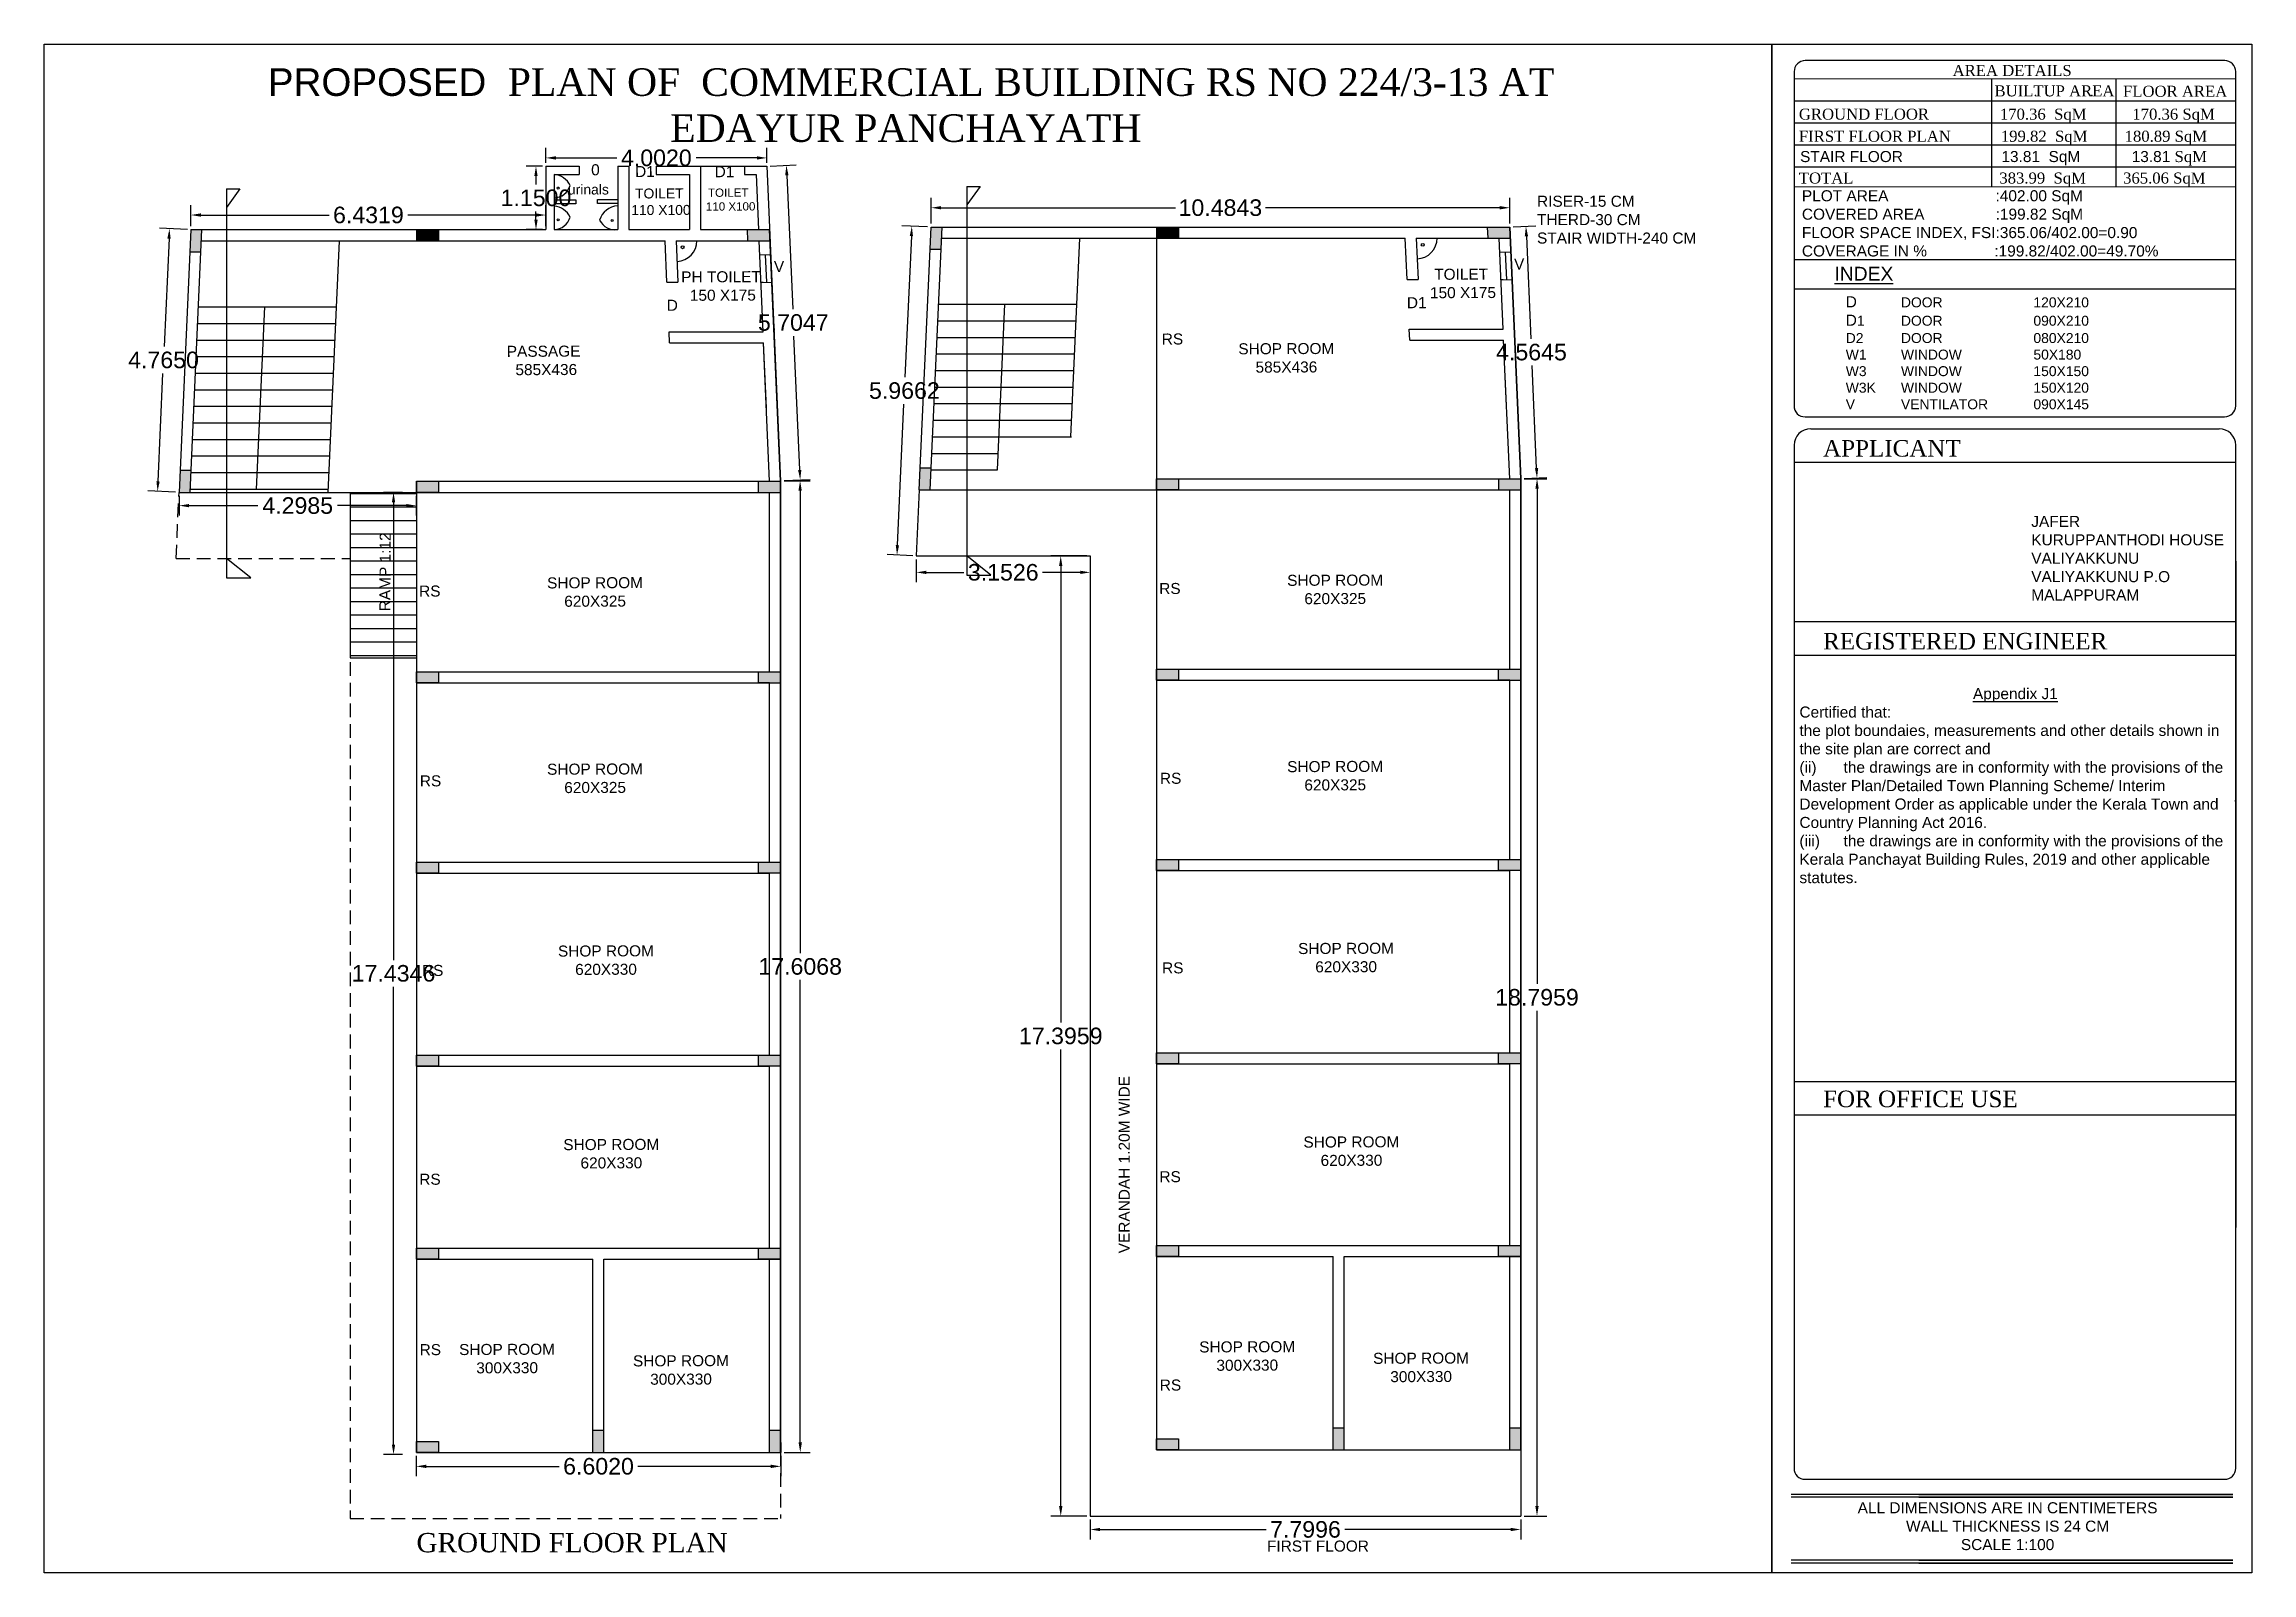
# Model space of a CAD drawing. Header units: metres. Extents: x 3996 to 16803, y -1642 to 12107.
# Drawn here: x 3996.17 to 4036.17, y 2926.28 to 2953.98 of the extents above; entities that cross this region are included whole.
import ezdxf

# ---------------------------------------------------------------- set-up
doc = ezdxf.new("R2010")
doc.units = ezdxf.units.M
doc.linetypes.add('DASHED2', pattern=[0.375, 0.25, -0.125])
doc.layers.add('--plan', color=7, linetype='Continuous')
doc.styles.add('SA', font='times.ttf')
doc.styles.get("Standard").update_dxf_attribs({"font": 'arial.ttf'})
doc.styles.add('style1', font='romand.shx', dxfattribs={"height": 5})
doc.dimstyles.get("Standard").update_dxf_attribs({"dimtxt": 0.3, "dimasz": 0.18, "dimexe": 0.18, "dimexo": 0.0625, "dimgap": 0.09, "dimtad": 0, "dimtih": 1, "dimtoh": 1, "dimdec": 4, "dimzin": 0, "dimdsep": 46, "dimtxsty": 'Standard', "dimcen": 0.09, "dimadec": 0, "dimazin": 0, "dimtfac": 1, "dimtdec": 4, "dimtofl": 0, "dimtmove": 0, "dimatfit": 3, "dimfxl": 1, "dimtolj": 1, "dimtzin": 0, "dimarcsym": 0})

msp = doc.modelspace()

# ---------------------------------------------------------------- texts
at = {"layer": '--plan', "ltscale": 0.1, "insert": (4002.9155, 2927.00072), "char_height": 0.35, "width": 7.0105589, "attachment_point": 1, "style": 'SA'}
msp.add_mtext('{\\fTimes New Roman|b0|i0|c0|p18;GROUND FLOOR PLAN}', dxfattribs=at)
at = {"attachment_point": 1, "style": 'style1'}
for s, insert, char_height, width in [('\\pxt17,22,29,34;{\\fTimes New Roman|b0|i0|c0|p18;AREA DETAILS\\A1;\\C1;  \\A0;\\C256;                  }', (4030.74866, 2953.60101), 0.2, 12.579809), ('\\pxt17,22,29,34;{\\fTimes New Roman|b0|i0|c0|p18;   ^IBUILTUP AREA }', (4028.10721, 2953.23199), 0.2, 12.579809), ('\\pxt17,22,29,34;{\\fTimes New Roman|b0|i0|c0|p18;   ^IFLOOR AREA}', (4030.43622, 2953.22496), 0.2, 12.579809), ('\\pxt17,22,29,34;{\\fTimes New Roman|b0|i0|c0|p18;GROUND FLOOR \\A1;\\C1;                \\A0;\\C256;170.36  SqM           170.36 SqM}', (4027.96305, 2952.8101), 0.2, 12.579809), ('{\\fTimes New Roman|b0|i0|c0|p18;FIRST FLOOR PLAN            199.82  SqM^I    180.89 SqM\\P\\pxt17,22,29,34;                                 }', (4027.96298, 2952.4101), 0.2, 12.579809), ('\\pxt17,22,29,34;{\\fTimes New Roman|b0|i0|c0|p18;TOTAL                                \\A1;\\C1;   \\A0;\\C256;383.99  SqM^I 365.06 SqM}', (4027.96201, 2951.65251), 0.2, 12.579809), ('{\\fTimes New Roman|b0|i0|c0|p18;APPLICANT}', (4028.40205, 2946.80499), 0.3, 2.9848603), ('{\\fTimes New Roman|b0|i0|c0|p18;REGISTERED ENGINEER}', (4028.40205, 2943.30978), 0.3, 8.5450144), ('{\\fTimes New Roman|b0|i0|c0|p18;FOR OFFICE USE}', (4028.40205, 2935.01642), 0.3, 9.7108035)]:
    msp.add_mtext(s, dxfattribs=dict(at, insert=insert, char_height=char_height, width=width))
at = {"color": 6, "insert": (3996.16989, 2953.54083), "char_height": 0.5, "width": 31.0348518, "attachment_point": 1, "style": 'SA'}
msp.add_mtext('\\A1;\\pxqc;{\\C256; \\A0;\\fArial|b0|i0|c0|p34; PROPOSED  \\A1;\\fTimes New Roman|b0|i0|c0|p18;PLAN OF  COMMERCIAL BUILDING RS NO 224/3-13 AT\\P EDAYUR PANCHAYATH}', dxfattribs=at)
at = {"attachment_point": 1}
for s, insert, char_height, width in [('STAIR FLOOR                       13.81  SqM            13.81 {\\fTimes New Roman|b0|i0|c0|p18;SqM}', (4027.98468, 2952.04186), 0.2, 8.8228731), ('0', (4006.08057, 2951.80225), 0.2, 0.1736153), ('      urinals', (4005.24132, 2951.43456), 0.18, 1.3590982), ('RISER-15 CM\\PTHERD-30 CM\\PSTAIR WIDTH-240 CM', (4023.21818, 2951.23218), 0.2, 2.8979578), ('PLOT AREA                         :402.00 SqM\\PCOVERED AREA^I^I    :199.82 SqM\\PFLOOR SPACE INDEX, FSI:365.06/402.00=0.90\\PCOVERAGE IN %^I              :199.82/402.00=49.70%', (4028.01741, 2951.33115), 0.1999934, 7.8107537), ('{\\LINDEX}', (4028.60652, 2949.944), 0.25, 2.9848603), ('\\pxt5,17;D^I{\\H0.9x;DOOR^I120X210}\\PD{\\H0.9x;1^IDOOR^I090X210\\PD2 ^IDOOR^I080X210\\PW1^IWINDOW^I50X180\\PW3^IWINDOW^I150X150\\PW3K^IWINDOW^I150X120\\PV^IVENTILATOR^I090X145}', (4028.81229, 2949.41001), 0.1999934, 5.7264371), ('JAFER\\PKURUPPANTHODI HOUSE\\PVALIYAKKUNU \\PVALIYAKKUNU P.O\\PMALAPPURAM', (4032.17357, 2945.4303), 0.1999934, 5.7264371), ('\\pxqc;ALL DIMENSIONS ARE IN CENTIMETERS \\PWALL THICKNESS IS 24 CM\\PSCALE 1:100', (4028.69108, 2927.55773), 0.2, 6.106136), ('FIRST FLOOR', (4018.32575, 2926.86352), 0.2, 1.9117735)]:
    msp.add_mtext(s, dxfattribs=dict(at, insert=insert, char_height=char_height, width=width))
for s, width, heights, insert, char_height, rotation in [('D1', 0.9811766, [0], (4006.87699, 2951.76988), 0.2, 0.235713), ('D1', 0.9811766, [0], (4008.31793, 2951.76667), 0.2, 0.235713), ('      TOILET\\P     110 X100', 1.7093712, [0], (4006.45603, 2951.36024), 0.18, 0.200961), ('     {\\H0.75x;TOILET\\P      110 X100}', 1.7093712, [0], (4007.80916, 2951.36024), 0.2, 0.200961), ('V', 0.9811766, [0], (4009.3915, 2950.04746), 0.2, 0.235713), ('V', 0.9811766, [0], (4022.80131, 2950.09398), 0.2, 0.235713), (' PH TOILET\\P   150 X175', 1.7093712, [0], (4007.63454, 2949.86038), 0.2, 0.200961), ('    TOILET\\P   150 X175', 1.7093712, [0], (4021.04436, 2949.90691), 0.2, 0.200961), ('D', 0.9811766, [0], (4007.45004, 2949.34655), 0.2, 0.235713), ('D1', 0.9811766, [0], (4020.85985, 2949.39307), 0.2, 0.235713), ('  PASSAGE\\P    585X436', 1.7093712, [0], (4004.39647, 2948.51177), 0.2, 0.200961), ('RS', 0.9811766, [0], (4016.41861, 2948.73505), 0.2, 0.235713), ('SHOP ROOM\\P    585X436', 1.7093712, [0], (4017.80628, 2948.55829), 0.2, 0.200961), ('RAMP 1:12', 1.7093712, [0.20195], (4002.24264, 2943.70268), 0.2, 89.723274), ('RS', 0.9811766, [0], (4002.96288, 2944.16737), 0.2, 0.235713), ('SHOP ROOM\\P    620X325', 1.7093712, [0], (4005.28124, 2944.31591), 0.2, 0.200961), ('RS', 0.9811766, [0], (4016.37269, 2944.21389), 0.2, 0.235713), ('SHOP ROOM\\P    620X325', 1.7093712, [0], (4018.69106, 2944.36243), 0.2, 0.200961), ('SHOP ROOM\\P    620X325', 1.7093712, [0], (4005.28124, 2940.93998), 0.2, 0.200961), ('SHOP ROOM\\P    620X325', 1.7093712, [0], (4018.69106, 2940.9865), 0.2, 0.200961), ('RS', 0.9811766, [0], (4002.97644, 2940.72836), 0.2, 0.235713), ('RS', 0.9811766, [0], (4016.38625, 2940.77488), 0.2, 0.235713), ('SHOP ROOM\\P    620X330', 1.7093712, [0], (4005.47876, 2937.64474), 0.2, 0.200961), ('SHOP ROOM\\P    620X330', 1.7093712, [0], (4018.88857, 2937.69126), 0.2, 0.200961), ('RS', 0.9811766, [0], (4003.01481, 2937.29317), 0.2, 0.235713), ('RS', 0.9811766, [0], (4016.42463, 2937.33969), 0.2, 0.235713), ('SHOP ROOM\\P    620X330', 1.7093712, [0], (4005.57552, 2934.13729), 0.2, 0.200961), ('SHOP ROOM\\P    620X330', 1.7093712, [0], (4018.98534, 2934.18381), 0.2, 0.200961), ('RS', 0.9811766, [0], (4002.96612, 2933.50974), 0.2, 0.235713), ('RS', 0.9811766, [0], (4016.37593, 2933.55626), 0.2, 0.235713), ('RS', 0.9811766, [0], (4002.97299, 2930.4221), 0.2, 0.235713), ('SHOP ROOM\\P    300X330', 1.7093712, [0], (4003.68751, 2930.42496), 0.2, 0.200961), ('SHOP ROOM\\P    300X330', 1.7093712, [0], (4017.09732, 2930.47148), 0.2, 0.200961), ('SHOP ROOM\\P    300X330', 1.7093712, [0], (4006.83773, 2930.21888), 0.2, 0.200961), ('SHOP ROOM\\P    300X330', 1.7093712, [0], (4020.24754, 2930.2654), 0.2, 0.200961), ('RS', 0.9811766, [0], (4016.3828, 2929.78044), 0.2, 0.235713)]:
    msp.add_mtext_dynamic_manual_height_columns(s, width=width, gutter_width=1, heights=heights, dxfattribs=dict(at, insert=insert, char_height=char_height, rotation=rotation))
at = {"insert": (4027.97263, 2942.30968), "char_height": 0.2, "attachment_point": 1}
msp.add_mtext_dynamic_manual_height_columns('\\pxqc;{\\LAppendix J1}\\P\\pql;Certified that:\\Pthe plot boundaies, measurements and other details shown in the site plan are correct and\\P(ii)^Ithe drawings are in conformity with the provisions of the Master Plan/Detailed Town Planning Scheme/ Interim Development Order as applicable under the Kerala Town and Country Planning Act 2016.\\P(iii)^Ithe drawings are in conformity with the provisions of the Kerala Panchayat Building Rules, 2019 and other applicable statutes.', width=7.8264038, gutter_width=1, heights=[8.16302], dxfattribs=at)
at = {"insert": (4015.63854, 2932.06805), "char_height": 0.2, "width": 3.4784826, "attachment_point": 1, "rotation": 90}
msp.add_mtext('VERANDAH 1.20M WIDE', dxfattribs=at)

# ---------------------------------------------------------------- blocks, each defined once
blk = doc.blocks.new('*D22')
at = {"color": 0, "lineweight": -2, "transparency": 16777216}
for p, q in [((3998.829, 2950.68), (3998.829, 2951.062)), ((3999.009, 2950.882), (4001.332, 2950.882)), ((4005.081, 2950.882), (4002.759, 2950.882)), ((4005.261, 2950.68), (4005.261, 2951.062))]:
    blk.add_line(p, q, dxfattribs=at)
at = {"color": 0, "transparency": 16777216}
for points in [[(3999.009, 2950.912), (3999.009, 2950.852), (3998.829, 2950.882)], [(4005.081, 2950.912), (4005.081, 2950.852), (4005.261, 2950.882)]]:
    blk.add_solid(points, dxfattribs=at)
at = {"layer": 'Defpoints', "color": 0, "transparency": 16777216}
for p in [(4005.261, 2950.882), (3998.829, 2950.617), (4005.261, 2950.617)]:
    blk.add_point(p, dxfattribs=at)
at = {"color": 0, "transparency": 16777216, "insert": (4002.045, 2950.882), "char_height": 0.3, "attachment_point": 5}
blk.add_mtext('\\A1;6.4319', dxfattribs=at)
blk = doc.blocks.new('*D23')
at = {"color": 0, "lineweight": -2, "transparency": 16777216}
for p, q in [((4005.199, 2951.767), (4004.901, 2951.767)), ((4005.081, 2951.587), (4005.081, 2951.436)), ((4005.081, 2950.797), (4005.081, 2950.949)), ((4005.199, 2950.617), (4004.901, 2950.617))]:
    blk.add_line(p, q, dxfattribs=at)
at = {"color": 0, "transparency": 16777216}
for points in [[(4005.051, 2951.587), (4005.111, 2951.587), (4005.081, 2951.767)], [(4005.051, 2950.797), (4005.111, 2950.797), (4005.081, 2950.617)]]:
    blk.add_solid(points, dxfattribs=at)
at = {"layer": 'Defpoints', "color": 0, "transparency": 16777216}
for p in [(4005.261, 2951.767), (4005.081, 2950.617), (4005.261, 2950.617)]:
    blk.add_point(p, dxfattribs=at)
at = {"color": 0, "transparency": 16777216, "insert": (4005.081, 2951.192), "char_height": 0.3, "attachment_point": 5}
blk.add_mtext('\\A1;1.1500', dxfattribs=at)
blk = doc.blocks.new('*D24')
at = {"color": 0, "lineweight": -2, "transparency": 16777216}
for p, q in [((4005.261, 2951.83), (4005.261, 2952.097)), ((4009.263, 2951.83), (4009.263, 2952.097)), ((4005.441, 2951.917), (4006.544, 2951.917)), ((4009.083, 2951.917), (4007.981, 2951.917))]:
    blk.add_line(p, q, dxfattribs=at)
at = {"color": 0, "transparency": 16777216}
for points in [[(4005.441, 2951.947), (4005.441, 2951.887), (4005.261, 2951.917)], [(4009.083, 2951.947), (4009.083, 2951.887), (4009.263, 2951.917)]]:
    blk.add_solid(points, dxfattribs=at)
at = {"layer": 'Defpoints', "color": 0, "transparency": 16777216}
for p in [(4005.261, 2951.767), (4009.263, 2951.917), (4009.263, 2951.767)]:
    blk.add_point(p, dxfattribs=at)
at = {"color": 0, "transparency": 16777216, "insert": (4007.262, 2951.917), "char_height": 0.3, "attachment_point": 5}
blk.add_mtext('\\A1;4.0020', dxfattribs=at)
blk = doc.blocks.new('*D25')
at = {"color": 0, "lineweight": -2, "transparency": 16777216}
for p, q in [((4009.326, 2951.77), (4009.798, 2951.791)), ((4009.626, 2951.603), (4009.732, 2949.177)), ((4009.86, 2946.264), (4009.753, 2948.69)), ((4009.576, 2946.071), (4010.047, 2946.092))]:
    blk.add_line(p, q, dxfattribs=at)
at = {"color": 0, "transparency": 16777216}
for points in [[(4009.656, 2951.604), (4009.596, 2951.602), (4009.618, 2951.783)], [(4009.89, 2946.265), (4009.83, 2946.262), (4009.868, 2946.084)]]:
    blk.add_solid(points, dxfattribs=at)
at = {"layer": 'Defpoints', "color": 0, "transparency": 16777216}
for p in [(4009.263, 2951.767), (4009.513, 2946.068), (4009.868, 2946.084)]:
    blk.add_point(p, dxfattribs=at)
at = {"color": 0, "transparency": 16777216, "insert": (4009.743, 2948.933), "char_height": 0.3, "attachment_point": 5}
blk.add_mtext('\\A1;5.7047', dxfattribs=at)
blk = doc.blocks.new('*D26')
at = {"color": 0, "lineweight": -2, "transparency": 16777216}
for p, q in [((4009.576, 2946.068), (4010.047, 2946.068)), ((4009.867, 2945.888), (4009.868, 2937.508)), ((4009.869, 2928.641), (4009.868, 2937.022)), ((4009.578, 2928.461), (4010.049, 2928.461))]:
    blk.add_line(p, q, dxfattribs=at)
at = {"color": 0, "transparency": 16777216}
for points in [[(4009.897, 2945.888), (4009.837, 2945.888), (4009.867, 2946.068)], [(4009.899, 2928.641), (4009.839, 2928.641), (4009.869, 2928.461)]]:
    blk.add_solid(points, dxfattribs=at)
at = {"layer": 'Defpoints', "color": 0, "transparency": 16777216}
for p in [(4009.513, 2946.068), (4009.515, 2928.461), (4009.869, 2928.461)]:
    blk.add_point(p, dxfattribs=at)
at = {"color": 0, "transparency": 16777216, "insert": (4009.868, 2937.265), "char_height": 0.3, "attachment_point": 5}
blk.add_mtext('\\A1;17.6068', dxfattribs=at)
blk = doc.blocks.new('*D27')
at = {"color": 0, "lineweight": -2, "transparency": 16777216}
for p, q in [((4002.913, 2928.399), (4002.913, 2928.028)), ((4003.093, 2928.208), (4005.501, 2928.208)), ((4009.335, 2928.208), (4006.927, 2928.208)), ((4009.515, 2928.399), (4009.515, 2928.028))]:
    blk.add_line(p, q, dxfattribs=at)
at = {"color": 0, "transparency": 16777216}
for points in [[(4003.093, 2928.238), (4003.093, 2928.178), (4002.913, 2928.208)], [(4009.335, 2928.238), (4009.335, 2928.178), (4009.515, 2928.208)]]:
    blk.add_solid(points, dxfattribs=at)
at = {"layer": 'Defpoints', "color": 0, "transparency": 16777216}
for p in [(4002.913, 2928.461), (4009.515, 2928.461), (4002.913, 2928.208)]:
    blk.add_point(p, dxfattribs=at)
at = {"color": 0, "transparency": 16777216, "insert": (4006.214, 2928.208), "char_height": 0.3, "attachment_point": 5}
blk.add_mtext('\\A1;6.6020', dxfattribs=at)
blk = doc.blocks.new('*D21')
at = {"color": 0, "lineweight": -2, "transparency": 16777216}
for p, q in [((4002.665, 2945.857), (4002.32, 2945.857)), ((4002.5, 2945.677), (4002.5, 2937.383)), ((4002.5, 2928.603), (4002.5, 2936.897)), ((4002.665, 2928.423), (4002.32, 2928.423))]:
    blk.add_line(p, q, dxfattribs=at)
at = {"color": 0, "transparency": 16777216}
for points in [[(4002.47, 2945.677), (4002.53, 2945.677), (4002.5, 2945.857)], [(4002.47, 2928.603), (4002.53, 2928.603), (4002.5, 2928.423)]]:
    blk.add_solid(points, dxfattribs=at)
at = {"layer": 'Defpoints', "color": 0, "transparency": 16777216}
for p in [(4002.5, 2945.857), (4002.727, 2945.857), (4002.727, 2928.423)]:
    blk.add_point(p, dxfattribs=at)
at = {"color": 0, "transparency": 16777216, "insert": (4002.5, 2937.14), "char_height": 0.3, "attachment_point": 5}
blk.add_mtext('\\A1;17.4346', dxfattribs=at)
blk = doc.blocks.new('*D28')
at = {"color": 0, "lineweight": -2, "transparency": 16777216}
for p, q in [((3998.615, 2945.795), (3998.615, 2945.436)), ((3998.795, 2945.616), (4000.044, 2945.616)), ((4002.733, 2945.616), (4001.484, 2945.616)), ((4002.913, 2945.795), (4002.913, 2945.436))]:
    blk.add_line(p, q, dxfattribs=at)
at = {"color": 0, "transparency": 16777216}
for points in [[(3998.795, 2945.646), (3998.795, 2945.586), (3998.615, 2945.616)], [(4002.733, 2945.646), (4002.733, 2945.586), (4002.913, 2945.616)]]:
    blk.add_solid(points, dxfattribs=at)
at = {"layer": 'Defpoints', "color": 0, "transparency": 16777216}
for p in [(3998.615, 2945.857), (4002.913, 2945.857), (4002.913, 2945.616)]:
    blk.add_point(p, dxfattribs=at)
at = {"color": 0, "transparency": 16777216, "insert": (4000.764, 2945.616), "char_height": 0.3, "attachment_point": 5}
blk.add_mtext('\\A1;4.2985', dxfattribs=at)
blk = doc.blocks.new('*D29')
at = {"color": 0, "lineweight": -2, "transparency": 16777216}
for p, q in [((3998.767, 2950.62), (3998.26, 2950.643)), ((3998.432, 2950.455), (3998.344, 2948.498)), ((3998.234, 2946.055), (3998.322, 2948.012)), ((3998.552, 2945.86), (3998.046, 2945.883))]:
    blk.add_line(p, q, dxfattribs=at)
at = {"color": 0, "transparency": 16777216}
for points in [[(3998.402, 2950.457), (3998.462, 2950.454), (3998.44, 2950.635)], [(3998.204, 2946.056), (3998.263, 2946.053), (3998.225, 2945.875)]]:
    blk.add_solid(points, dxfattribs=at)
at = {"layer": 'Defpoints', "color": 0, "transparency": 16777216}
for p in [(3998.44, 2950.635), (3998.829, 2950.617), (3998.615, 2945.857)]:
    blk.add_point(p, dxfattribs=at)
at = {"color": 0, "transparency": 16777216, "insert": (3998.333, 2948.255), "char_height": 0.3, "attachment_point": 5}
blk.add_mtext('\\A1;4.7650', dxfattribs=at)
blk = doc.blocks.new('*D30')
at = {"color": 0, "lineweight": -2, "transparency": 16777216}
for p, q in [((4012.177, 2950.667), (4011.711, 2950.688)), ((4011.882, 2950.5), (4011.767, 2947.943)), ((4011.63, 2944.899), (4011.745, 2947.456)), ((4011.908, 2944.707), (4011.442, 2944.728))]:
    blk.add_line(p, q, dxfattribs=at)
at = {"color": 0, "transparency": 16777216}
for points in [[(4011.853, 2950.501), (4011.912, 2950.499), (4011.891, 2950.68)], [(4011.6, 2944.901), (4011.66, 2944.898), (4011.622, 2944.72)]]:
    blk.add_solid(points, dxfattribs=at)
at = {"layer": 'Defpoints', "color": 0, "transparency": 16777216}
for p in [(4011.891, 2950.68), (4012.239, 2950.664), (4011.971, 2944.704)]:
    blk.add_point(p, dxfattribs=at)
at = {"color": 0, "transparency": 16777216, "insert": (4011.756, 2947.7), "char_height": 0.3, "attachment_point": 5}
blk.add_mtext('\\A1;5.9662', dxfattribs=at)
blk = doc.blocks.new('*D31')
at = {"color": 0, "lineweight": -2, "transparency": 16777216}
for p, q in [((4011.971, 2944.641), (4011.971, 2944.227)), ((4012.151, 2944.407), (4012.834, 2944.407)), ((4014.943, 2944.407), (4014.259, 2944.407)), ((4015.123, 2944.641), (4015.123, 2944.227))]:
    blk.add_line(p, q, dxfattribs=at)
at = {"color": 0, "transparency": 16777216}
for points in [[(4012.151, 2944.437), (4012.151, 2944.377), (4011.971, 2944.407)], [(4014.943, 2944.437), (4014.943, 2944.377), (4015.123, 2944.407)]]:
    blk.add_solid(points, dxfattribs=at)
at = {"layer": 'Defpoints', "color": 0, "transparency": 16777216}
for p in [(4011.971, 2944.704), (4015.123, 2944.704), (4015.123, 2944.407)]:
    blk.add_point(p, dxfattribs=at)
at = {"color": 0, "transparency": 16777216, "insert": (4013.547, 2944.407), "char_height": 0.3, "attachment_point": 5}
blk.add_mtext('\\A1;3.1526', dxfattribs=at)
blk = doc.blocks.new('*D32')
at = {"color": 0, "lineweight": -2, "transparency": 16777216}
for p, q in [((4015.061, 2944.704), (4014.409, 2944.704)), ((4014.589, 2944.524), (4014.589, 2936.249)), ((4014.589, 2927.488), (4014.589, 2935.763)), ((4015.061, 2927.308), (4014.409, 2927.308))]:
    blk.add_line(p, q, dxfattribs=at)
at = {"color": 0, "transparency": 16777216}
for points in [[(4014.559, 2944.524), (4014.619, 2944.524), (4014.589, 2944.704)], [(4014.559, 2927.488), (4014.619, 2927.488), (4014.589, 2927.308)]]:
    blk.add_solid(points, dxfattribs=at)
at = {"layer": 'Defpoints', "color": 0, "transparency": 16777216}
for p in [(4015.123, 2944.704), (4014.589, 2927.308), (4015.123, 2927.308)]:
    blk.add_point(p, dxfattribs=at)
at = {"color": 0, "transparency": 16777216, "insert": (4014.589, 2936.006), "char_height": 0.3, "attachment_point": 5}
blk.add_mtext('\\A1;17.3959', dxfattribs=at)
blk = doc.blocks.new('*D33')
at = {"color": 0, "lineweight": -2, "transparency": 16777216}
for p, q in [((4015.123, 2927.245), (4015.123, 2926.884)), ((4022.923, 2927.245), (4022.923, 2926.884)), ((4015.303, 2927.064), (4018.311, 2927.064)), ((4022.743, 2927.064), (4019.734, 2927.064))]:
    blk.add_line(p, q, dxfattribs=at)
at = {"color": 0, "transparency": 16777216}
for points in [[(4015.303, 2927.094), (4015.303, 2927.034), (4015.123, 2927.064)], [(4022.743, 2927.094), (4022.743, 2927.034), (4022.923, 2927.064)]]:
    blk.add_solid(points, dxfattribs=at)
at = {"layer": 'Defpoints', "color": 0, "transparency": 16777216}
for p in [(4015.123, 2927.308), (4022.923, 2927.308), (4022.923, 2927.064)]:
    blk.add_point(p, dxfattribs=at)
at = {"color": 0, "transparency": 16777216, "insert": (4019.023, 2927.064), "char_height": 0.3, "attachment_point": 5}
blk.add_mtext('\\A1;7.7996', dxfattribs=at)
blk = doc.blocks.new('*D34')
at = {"color": 0, "lineweight": -2, "transparency": 16777216}
for p, q in [((4022.986, 2946.104), (4023.399, 2946.104)), ((4023.219, 2945.924), (4023.218, 2936.949)), ((4023.218, 2927.488), (4023.218, 2936.463)), ((4022.985, 2927.308), (4023.398, 2927.308))]:
    blk.add_line(p, q, dxfattribs=at)
at = {"color": 0, "transparency": 16777216}
for points in [[(4023.189, 2945.924), (4023.249, 2945.924), (4023.219, 2946.104)], [(4023.188, 2927.488), (4023.248, 2927.488), (4023.218, 2927.308)]]:
    blk.add_solid(points, dxfattribs=at)
at = {"layer": 'Defpoints', "color": 0, "transparency": 16777216}
for p in [(4022.924, 2946.104), (4022.923, 2927.308), (4023.218, 2927.308)]:
    blk.add_point(p, dxfattribs=at)
at = {"color": 0, "transparency": 16777216, "insert": (4023.218, 2936.706), "char_height": 0.3, "attachment_point": 5}
blk.add_mtext('\\A1;18.7959', dxfattribs=at)
blk = doc.blocks.new('*D35')
at = {"color": 0, "lineweight": -2, "transparency": 16777216}
for p, q in [((4022.786, 2950.667), (4023.198, 2950.685)), ((4023.026, 2950.497), (4023.108, 2948.64)), ((4023.21, 2946.297), (4023.129, 2948.154)), ((4022.986, 2946.107), (4023.398, 2946.125))]:
    blk.add_line(p, q, dxfattribs=at)
at = {"color": 0, "transparency": 16777216}
for points in [[(4023.056, 2950.498), (4022.996, 2950.496), (4023.018, 2950.677)], [(4023.24, 2946.298), (4023.18, 2946.295), (4023.218, 2946.117)]]:
    blk.add_solid(points, dxfattribs=at)
at = {"layer": 'Defpoints', "color": 0, "transparency": 16777216}
for p in [(4022.724, 2950.664), (4023.018, 2950.677), (4022.924, 2946.104)]:
    blk.add_point(p, dxfattribs=at)
at = {"color": 0, "transparency": 16777216, "insert": (4023.118, 2948.397), "char_height": 0.3, "attachment_point": 5}
blk.add_mtext('\\A1;4.5645', dxfattribs=at)
blk = doc.blocks.new('*D36')
at = {"color": 0, "lineweight": -2, "transparency": 16777216}
for p, q in [((4012.239, 2950.726), (4012.239, 2951.194)), ((4012.419, 2951.014), (4016.666, 2951.014)), ((4022.544, 2951.014), (4018.297, 2951.014)), ((4022.724, 2950.726), (4022.724, 2951.194))]:
    blk.add_line(p, q, dxfattribs=at)
at = {"color": 0, "transparency": 16777216}
for points in [[(4012.419, 2951.044), (4012.419, 2950.984), (4012.239, 2951.014)], [(4022.544, 2951.044), (4022.544, 2950.984), (4022.724, 2951.014)]]:
    blk.add_solid(points, dxfattribs=at)
at = {"layer": 'Defpoints', "color": 0, "transparency": 16777216}
for p in [(4022.724, 2951.014), (4012.239, 2950.664), (4022.724, 2950.664)]:
    blk.add_point(p, dxfattribs=at)
at = {"color": 0, "transparency": 16777216, "insert": (4017.481, 2951.014), "char_height": 0.3, "attachment_point": 5}
blk.add_mtext('\\A1;10.4843', dxfattribs=at)

# ---------------------------------------------------------------- dimensions: what is measured, and where the dimension line sits
for p1, p2, distance, picture, middle in [((4005.26134, 2951.76743), (4009.26331, 2951.76743), 0.14974, '*D24', (4007.26233, 2951.91718)), ((4005.26134, 2951.76743), (4005.26134, 2950.61743), -0.18, '*D23', (4005.08134, 2951.19243)), ((4009.26331, 2951.76743), (4009.51327, 2946.06818), 0.35472, '*D25', (4009.74267, 2948.93335)), ((4012.23922, 2950.66395), (4022.72356, 2950.66395), 0.35051, '*D36', (4017.48139, 2951.01447)), ((3998.82941, 2950.61743), (4005.26134, 2950.61743), 0.26487, '*D22', (4002.04538, 2950.8823)), ((3998.6148, 2945.85728), (3998.82941, 2950.61743), 0.3898, '*D29', (3998.3327, 2948.25491)), ((4011.97051, 2944.70381), (4012.23922, 2950.66395), 0.34897, '*D30', (4011.75625, 2947.6996)), ((4022.92356, 2946.10381), (4022.72356, 2950.66395), -0.2949, '*D35', (4023.11818, 2948.3968)), ((4009.51327, 2946.06818), (4009.51532, 2928.4614), 0.35341, '*D26', (4009.86771, 2937.26483)), ((4022.92356, 2946.10381), (4022.92267, 2927.30792), 0.29519, '*D34', (4023.2183, 2936.70585)), ((3998.6148, 2945.85728), (4002.91327, 2945.85728), -0.24134, '*D28', (4000.76404, 2945.61594)), ((4002.72718, 2928.42267), (4002.72718, 2945.85728), 0.22672, '*D21', (4002.50046, 2937.13998)), ((4011.97051, 2944.70381), (4015.12308, 2944.70381), -0.29703, '*D31', (4013.5468, 2944.40677)), ((4015.12308, 2944.70381), (4015.12308, 2927.30792), -0.53449, '*D32', (4014.58859, 2936.00586)), ((4009.515319, 2928.461395), (4002.913272, 2928.461395), 0.253759, '*D27', (4006.214296, 2928.207636)), ((4015.12308, 2927.30792), (4022.92267, 2927.30792), -0.24401, '*D33', (4019.02288, 2927.0639))]:
    dim = msp.add_aligned_dim(p1=p1, p2=p2, distance=distance, dimstyle='Standard')
    dim.commit()
    dim.dimension.update_dxf_attribs({"geometry": picture, "text_midpoint": middle})

# ---------------------------------------------------------------- hatches: boundary and pattern name
h = msp.add_hatch(color=256)
h.dxf.hatch_style = 1
h.paths.add_polyline_path([(3999.02961, 2950.61743), (3998.82941, 2950.61743), (3998.81138, 2950.21743), (3999.01158, 2950.21743)])
h.paths.add_polyline_path([(3998.83304, 2946.25728), (3998.63284, 2946.25728), (3998.6148, 2945.85728), (3998.815, 2945.85728)])
h = msp.add_hatch(color=256)
h.dxf.hatch_style = 1
h.paths.add_polyline_path([(4009.51327, 2932.1614), (4009.11327, 2932.1614), (4009.11327, 2931.9614), (4009.51327, 2931.9614)])
h.paths.add_polyline_path([(4009.51327, 2928.8614), (4009.31327, 2928.8614), (4009.31327, 2928.4614), (4009.51327, 2928.4614)])
h.paths.add_polyline_path([(4006.31327, 2928.8614), (4006.11327, 2928.8614), (4006.11327, 2928.4614), (4006.31327, 2928.4614)])
h.paths.add_polyline_path([(4003.31327, 2928.6614), (4002.91327, 2928.6614), (4002.91327, 2928.4614), (4003.31327, 2928.4614)])
h.paths.add_polyline_path([(4003.31327, 2932.1614), (4002.91327, 2932.1614), (4002.91327, 2931.9614), (4003.31327, 2931.9614)])
h.paths.add_polyline_path([(4003.31327, 2935.65729), (4002.91327, 2935.65729), (4002.91327, 2935.45729), (4003.31327, 2935.45729)])
h.paths.add_polyline_path([(4009.51327, 2935.65729), (4009.11327, 2935.65729), (4009.11327, 2935.45729), (4009.51327, 2935.45729)])
h.paths.add_polyline_path([(4009.51327, 2939.15729), (4009.11327, 2939.15729), (4009.11327, 2938.95729), (4009.51327, 2938.95729)])
h.paths.add_polyline_path([(4003.31327, 2939.15729), (4002.91327, 2939.15729), (4002.91327, 2938.95729), (4003.31327, 2938.95729)])
h.paths.add_polyline_path([(4003.31327, 2942.60729), (4002.91327, 2942.60729), (4002.91327, 2942.40729), (4003.31327, 2942.40729)])
h.paths.add_polyline_path([(4009.51327, 2942.60729), (4009.11327, 2942.60729), (4009.11327, 2942.40729), (4009.31327, 2942.40729), (4009.51327, 2942.40729)])
h.paths.add_polyline_path([(4009.51327, 2946.05728), (4009.11375, 2946.05728), (4009.11375, 2945.85728), (4009.51327, 2945.85728)])
h.paths.add_polyline_path([(4003.31327, 2946.05728), (4002.91327, 2946.05728), (4002.91327, 2945.85728), (4003.31327, 2945.85728)])
h.paths.add_polyline_path([(4009.31375, 2950.61743), (4008.91351, 2950.61743), (4008.92228, 2950.41753), (4009.32252, 2950.41753)])
h = msp.add_hatch(color=256)
h.dxf.hatch_style = 1
h.paths.add_polyline_path([(4002.91327, 2950.61743), (4002.91327, 2950.41753), (4003.31327, 2950.41753), (4003.31327, 2950.61743)])
h = msp.add_hatch(color=256)
h.dxf.hatch_style = 1
h.paths.add_polyline_path([(4012.43942, 2950.66395), (4012.23922, 2950.66395), (4012.22119, 2950.26395), (4012.42139, 2950.26395)])
h.paths.add_polyline_path([(4012.24285, 2946.30381), (4012.04265, 2946.30381), (4012.02461, 2945.90381), (4012.22482, 2945.90381)])
h = msp.add_hatch(color=256)
h.dxf.hatch_style = 1
h.paths.add_polyline_path([(4022.92308, 2932.20792), (4022.52308, 2932.20792), (4022.52308, 2932.00792), (4022.92308, 2932.00792)])
h.paths.add_polyline_path([(4022.92308, 2928.90792), (4022.72308, 2928.90792), (4022.72308, 2928.50792), (4022.92308, 2928.50792)])
h.paths.add_polyline_path([(4019.72308, 2928.90792), (4019.52308, 2928.90792), (4019.52308, 2928.50792), (4019.72308, 2928.50792)])
h.paths.add_polyline_path([(4016.72308, 2928.70792), (4016.32308, 2928.70792), (4016.32308, 2928.50792), (4016.72308, 2928.50792)])
h.paths.add_polyline_path([(4016.72308, 2932.20792), (4016.32308, 2932.20792), (4016.32308, 2932.00792), (4016.72308, 2932.00792)])
h.paths.add_polyline_path([(4016.72308, 2935.70381), (4016.32308, 2935.70381), (4016.32308, 2935.50381), (4016.72308, 2935.50381)])
h.paths.add_polyline_path([(4022.92308, 2935.70381), (4022.52308, 2935.70381), (4022.52308, 2935.50381), (4022.92308, 2935.50381)])
h.paths.add_polyline_path([(4022.92308, 2939.20381), (4022.52308, 2939.20381), (4022.52308, 2939.00381), (4022.92308, 2939.00381)])
h.paths.add_polyline_path([(4016.72308, 2939.20381), (4016.32308, 2939.20381), (4016.32308, 2939.00381), (4016.72308, 2939.00381)])
h.paths.add_polyline_path([(4016.72308, 2942.65381), (4016.32308, 2942.65381), (4016.32308, 2942.45381), (4016.72308, 2942.45381)])
h.paths.add_polyline_path([(4022.92308, 2942.65381), (4022.52308, 2942.65381), (4022.52308, 2942.45381), (4022.72308, 2942.45381), (4022.92308, 2942.45381)])
h.paths.add_polyline_path([(4022.92308, 2946.10381), (4022.52356, 2946.10381), (4022.52356, 2945.90381), (4022.92308, 2945.90381)])
h.paths.add_polyline_path([(4016.72308, 2946.10381), (4016.32308, 2946.10381), (4016.32308, 2945.90381), (4016.72308, 2945.90381)])
h.paths.add_polyline_path([(4022.72356, 2950.66395), (4022.32333, 2950.66395), (4022.33209, 2950.46405), (4022.73233, 2950.46405)])
h = msp.add_hatch(color=256)
h.dxf.hatch_style = 1
h.paths.add_polyline_path([(4016.32308, 2950.66395), (4016.32308, 2950.46405), (4016.72308, 2950.46405), (4016.72308, 2950.66395)])
h = msp.add_hatch()
h.set_pattern_fill('ANSI31', color=256, scale=0.077, angle=135)
h.set_pattern_definition([(180, (1785.21378, 2915.76664), (-3e-17, -0.244475), [])])
h.paths.add_polyline_path([(4001.71327, 2945.85728), (4001.71327, 2942.85728), (4002.91327, 2942.85728), (4002.91327, 2945.85728)])
h.paths.add_polyline_path([(4002.55232, 2943.62922), (4002.5597, 2945.15785), (4002.14756, 2945.15984), (4002.14018, 2943.63121)], flags=24)

# ---------------------------------------------------------------- linework, layer by layer
at = {"color": 4}
msp.add_line((4027.46989, 2953.97845), (4027.46989, 2926.27845), dxfattribs=at)
for p, q in [((4036.16989, 2953.97845), (4036.16989, 2926.27845)), ((4005.26134, 2951.76743), (4005.86134, 2951.76743)), ((4005.26134, 2951.76743), (4005.86134, 2951.76743)), ((4005.26134, 2951.76743), (4005.26134, 2950.61743)), ((4005.41134, 2951.61743), (4005.86134, 2951.61743)), ((4005.41134, 2951.61743), (4005.41134, 2950.61743)), ((4005.41134, 2951.61743), (4005.41134, 2950.61743)), ((4005.46134, 2951.61743), (4005.86134, 2951.61743)), ((4005.86134, 2951.76743), (4005.86134, 2951.61743)), ((4006.56134, 2951.76743), (4006.76134, 2951.76743)), ((4006.56134, 2951.76743), (4006.76134, 2951.76743)), ((4006.56134, 2951.76743), (4006.76134, 2951.76743)), ((4006.56134, 2951.76743), (4006.56134, 2950.61743)), ((4006.76134, 2951.76743), (4006.76134, 2950.61743)), ((4007.26134, 2951.76743), (4007.86134, 2951.76743)), ((4007.26134, 2951.76743), (4009.26331, 2951.76743)), ((4007.26134, 2951.76743), (4007.26134, 2951.61743)), ((4007.26134, 2951.61743), (4007.86134, 2951.61743)), ((4007.26134, 2951.61743), (4007.86134, 2951.61743)), ((4007.86134, 2951.61743), (4007.86134, 2950.61743)), ((4008.06134, 2951.76743), (4008.06134, 2950.61743)), ((4008.86134, 2951.76743), (4008.86134, 2951.61743)), ((4008.86134, 2951.61743), (4009.0697, 2951.61743)), ((4009.0697, 2951.61743), (4009.11356, 2950.61743)), ((4009.26331, 2951.76743), (4009.51375, 2946.05728)), ((4027.87693, 2951.65741), (4027.87693, 2948.24674)), ((4035.87693, 2948.24674), (4035.87693, 2951.65741)), ((3998.82941, 2950.61743), (3998.6148, 2945.85728)), ((3998.815, 2945.85728), (3999.02961, 2950.61743)), ((3998.82941, 2950.61743), (4005.26134, 2950.61743)), ((3999.0206, 2950.41753), (4007.42069, 2950.41753)), ((3999.11341, 2950.41753), (3999.11349, 2950.41753)), ((4000.51327, 2950.61743), (4000.51327, 2950.61781)), ((4001.31754, 2945.85728), (4001.52314, 2950.41753)), ((4001.71327, 2950.61743), (4001.71327, 2950.61818)), ((4002.91327, 2950.61743), (4002.91327, 2950.41753)), ((4003.31327, 2950.61743), (4003.31327, 2950.41753)), ((4005.41134, 2950.61743), (4006.56134, 2950.61743)), ((4006.76134, 2950.61743), (4007.86134, 2950.61743)), ((4007.45362, 2949.66682), (4007.42069, 2950.41753)), ((4007.62088, 2950.41753), (4009.32267, 2950.41753)), ((4007.62088, 2950.41753), (4007.65381, 2949.66682)), ((4008.06134, 2950.61743), (4008.91351, 2950.61743)), ((4008.41288, 2950.61753), (4009.31389, 2950.61753)), ((4008.41289, 2950.61743), (4009.11356, 2950.61743)), ((4008.92228, 2950.41753), (4008.91351, 2950.61753)), ((4009.19472, 2948.76682), (4009.12233, 2950.41743)), ((4009.51375, 2946.05728), (4009.31375, 2950.61743)), ((4012.02461, 2945.90381), (4012.23922, 2950.66395)), ((4012.22482, 2945.90381), (4012.43942, 2950.66395)), ((4012.23922, 2950.66395), (4022.72356, 2950.66395)), ((4012.43041, 2950.46405), (4020.8305, 2950.46405)), ((4012.52323, 2950.46405), (4012.5233, 2950.46405)), ((4013.92308, 2950.66395), (4013.92308, 2950.66433)), ((4014.77065, 2946.86405), (4014.93295, 2950.46405)), ((4015.12308, 2950.66395), (4015.12308, 2950.6647)), ((4016.32308, 2950.66395), (4016.32308, 2950.46405)), ((4016.32308, 2950.46405), (4016.32308, 2928.50792)), ((4016.72308, 2950.66395), (4016.72308, 2950.46405)), ((4018.87116, 2950.66395), (4019.97116, 2950.66395)), ((4020.17116, 2950.66395), (4021.27116, 2950.66395)), ((4020.86343, 2949.71334), (4020.8305, 2950.46405)), ((4021.0307, 2950.46405), (4022.73248, 2950.46405)), ((4021.0307, 2950.46405), (4021.06362, 2949.71334)), ((4021.47116, 2950.66395), (4022.32333, 2950.66395)), ((4021.82269, 2950.66405), (4022.72371, 2950.66405)), ((4021.8227, 2950.66395), (4022.52337, 2950.66395)), ((4022.33209, 2950.46405), (4022.32332, 2950.66405)), ((4022.60453, 2948.81334), (4022.53214, 2950.46395)), ((4022.92356, 2946.10381), (4022.72356, 2950.66395)), ((4022.72356, 2950.66395), (4022.92356, 2946.10381)), ((3998.81138, 2950.21743), (3999.01158, 2950.21743)), ((4009.1335, 2950.16736), (4009.334, 2950.16025)), ((4009.23375, 2950.16381), (4009.25568, 2949.66382)), ((4012.22119, 2950.26395), (4012.42139, 2950.26395)), ((4022.54331, 2950.21389), (4022.74382, 2950.20677)), ((4022.64356, 2950.21033), (4022.66549, 2949.71034)), ((4007.45362, 2949.66682), (4007.65381, 2949.66682)), ((4009.15545, 2949.66682), (4009.19493, 2949.66682)), ((4009.15547, 2949.66645), (4009.35589, 2949.66119)), ((4020.86343, 2949.71334), (4021.06362, 2949.71334)), ((4022.56526, 2949.71334), (4022.60474, 2949.71334)), ((4022.56528, 2949.71297), (4022.7657, 2949.70771)), ((3998.9665, 2949.21753), (4001.46904, 2949.21753)), ((4000.01894, 2945.91753), (4000.16772, 2949.21753)), ((4012.37631, 2949.26405), (4014.87885, 2949.26405)), ((4013.44228, 2946.26405), (4013.57753, 2949.26405)), ((4027.87685, 2949.54656), (4035.87681, 2949.54656)), ((3998.95297, 2948.91753), (4001.45551, 2948.91753)), ((4012.36279, 2948.96405), (4014.86533, 2948.96405)), ((4020.91167, 2948.61344), (4020.9029, 2948.81334)), ((4020.9029, 2948.81334), (4022.60453, 2948.81334)), ((3998.93945, 2948.61753), (4001.44199, 2948.61753)), ((4007.50186, 2948.56692), (4007.49309, 2948.76682)), ((4007.49309, 2948.76682), (4009.19472, 2948.76682)), ((4007.50186, 2948.56692), (4009.20349, 2948.56692)), ((4009.31356, 2946.05728), (4009.20349, 2948.56692)), ((4009.25523, 2947.3871), (4009.20349, 2948.56692)), ((4012.34926, 2948.66405), (4014.8518, 2948.66405)), ((4020.91167, 2948.61344), (4022.6133, 2948.61344)), ((4022.72337, 2946.10381), (4022.6133, 2948.61344)), ((4022.66505, 2947.43362), (4022.6133, 2948.61344)), ((3998.9124, 2948.01753), (4001.41494, 2948.01753)), ((3998.92592, 2948.31753), (4001.42846, 2948.31753)), ((4012.32221, 2948.06405), (4014.82475, 2948.06405)), ((4012.33574, 2948.36405), (4014.83827, 2948.36405)), ((4027.87693, 2948.24674), (4027.87693, 2947.42539)), ((4035.87693, 2947.42539), (4035.87693, 2948.24674)), ((3998.89887, 2947.71753), (4001.40141, 2947.71753)), ((4012.30868, 2947.76405), (4014.81122, 2947.76405)), ((3998.88535, 2947.41753), (4001.38789, 2947.41753)), ((4012.29516, 2947.46405), (4014.7977, 2947.46405)), ((4028.07693, 2947.22539), (4035.67693, 2947.22539)), ((3998.8583, 2946.81753), (4001.36084, 2946.81753)), ((3998.87182, 2947.11753), (4001.37436, 2947.11753)), ((4012.26811, 2946.86405), (4013.46933, 2946.86405)), ((4012.28163, 2947.16405), (4014.78417, 2947.16405)), ((4012.28163, 2946.86405), (4014.78417, 2946.86405)), ((4028.17693, 2947.00936), (4035.57693, 2947.00936)), ((3998.84477, 2946.51753), (4001.34731, 2946.51753)), ((4012.25458, 2946.56405), (4013.4558, 2946.56405)), ((4027.87693, 2946.70936), (4027.87693, 2935.11982)), ((4027.87693, 2946.40462), (4035.87693, 2946.40462)), ((4035.87693, 2935.11982), (4035.87693, 2946.70936)), ((3998.63284, 2946.25728), (3998.83304, 2946.25728)), ((3998.83125, 2946.21753), (4001.33379, 2946.21753)), ((4002.91327, 2946.05728), (4009.51375, 2946.05728)), ((4002.91327, 2946.05728), (4002.91327, 2928.4614)), ((4009.11375, 2945.85728), (4009.11375, 2946.05728)), ((4009.51327, 2937.74729), (4009.51327, 2946.06818)), ((4009.51327, 2946.06818), (4009.51327, 2937.74729)), ((4012.04265, 2946.30381), (4012.24285, 2946.30381)), ((4012.24106, 2946.26405), (4013.44228, 2946.26405)), ((4016.32308, 2946.10381), (4022.92356, 2946.10381)), ((4022.52356, 2945.90381), (4022.52356, 2946.10381)), ((4022.92308, 2937.79381), (4022.92308, 2946.1147)), ((4022.92308, 2946.1147), (4022.92308, 2937.79381)), ((3998.6148, 2945.85728), (4009.51375, 2945.85728)), ((3998.81772, 2945.91753), (4001.32026, 2945.91753)), ((4000.51475, 2945.85766), (4000.51475, 2945.8577)), ((4001.71327, 2945.85728), (4001.71327, 2942.85728)), ((4001.71475, 2945.85803), (4001.71475, 2945.85805)), ((4009.31327, 2942.60729), (4009.31327, 2945.85728)), ((4012.02461, 2945.90381), (4011.97051, 2944.70381)), ((4012.02461, 2945.90381), (4012.22482, 2945.90381)), ((4012.02461, 2945.90381), (4016.32308, 2945.90381)), ((4016.32308, 2945.90381), (4022.92356, 2945.90381)), ((4022.72308, 2942.65381), (4022.72308, 2945.90381)), ((4011.97051, 2944.70381), (4015.12308, 2944.70381)), ((4015.12308, 2944.70381), (4015.12308, 2927.30792)), ((4035.87693, 2944.60783), (4035.87693, 2932.53814)), ((4009.31327, 2942.60729), (4009.31327, 2943.34729)), ((4022.72308, 2942.65381), (4022.72308, 2943.39381)), ((4027.87693, 2943.51416), (4035.87693, 2943.51416)), ((4027.87693, 2943.51416), (4035.71437, 2943.51416)), ((4001.71327, 2942.85728), (4002.91327, 2942.85728)), ((4027.87693, 2942.90941), (4035.87693, 2942.90941)), ((4002.91327, 2942.60729), (4009.51327, 2942.60729)), ((4002.91327, 2942.40729), (4009.51327, 2942.40729)), ((4009.11327, 2942.40729), (4009.11327, 2942.60729)), ((4009.31327, 2940.34729), (4009.31327, 2942.40729)), ((4016.32308, 2942.65381), (4022.92308, 2942.65381)), ((4016.32308, 2942.45381), (4022.92308, 2942.45381)), ((4022.52308, 2942.45381), (4022.52308, 2942.65381)), ((4022.72308, 2940.39381), (4022.72308, 2942.45381)), ((4009.31327, 2939.15729), (4009.31327, 2940.14729)), ((4022.72308, 2939.20381), (4022.72308, 2940.19381)), ((4016.32308, 2939.20381), (4020.02308, 2939.20381)), ((4016.72308, 2939.20381), (4022.72308, 2939.20381)), ((4002.91327, 2939.15729), (4006.61327, 2939.15729)), ((4002.91327, 2938.95729), (4009.31327, 2938.95729)), ((4003.31327, 2939.15729), (4009.31327, 2939.15729)), ((4009.31327, 2935.65729), (4009.31327, 2938.95729)), ((4009.31327, 2937.74729), (4009.31327, 2938.95729)), ((4016.32308, 2939.00381), (4022.72308, 2939.00381)), ((4022.72308, 2935.70381), (4022.72308, 2939.00381)), ((4022.72308, 2937.79381), (4022.72308, 2939.00381)), ((4009.51327, 2928.4614), (4009.51327, 2937.74729)), ((4009.51327, 2937.74729), (4009.51327, 2928.4614)), ((4022.92308, 2928.50792), (4022.92308, 2937.79381)), ((4022.92308, 2937.79381), (4022.92308, 2928.50792)), ((4002.91327, 2935.65729), (4009.51327, 2935.65729)), ((4016.32308, 2935.70381), (4022.92308, 2935.70381)), ((4002.91327, 2935.45729), (4009.31327, 2935.45729)), ((4009.31327, 2934.57729), (4009.31327, 2935.45729)), ((4009.31327, 2932.1614), (4009.31327, 2935.42729)), ((4016.32308, 2935.50381), (4022.72308, 2935.50381)), ((4022.72308, 2934.62381), (4022.72308, 2935.50381)), ((4022.72308, 2932.20792), (4022.72308, 2935.47381)), ((4027.87693, 2935.18331), (4035.87693, 2935.18331)), ((4027.87693, 2935.18331), (4035.71437, 2935.18331)), ((4027.87693, 2934.57857), (4035.87693, 2934.57857)), ((4002.91327, 2932.1614), (4009.51327, 2932.1614)), ((4016.32308, 2932.20792), (4022.92308, 2932.20792)), ((4016.32308, 2932.00792), (4019.52308, 2932.00792)), ((4016.32308, 2932.00792), (4019.52308, 2932.00792)), ((4019.52308, 2928.50792), (4019.52308, 2932.00792)), ((4019.72308, 2931.39381), (4019.72308, 2932.00792)), ((4019.72308, 2928.50792), (4019.72308, 2932.00792)), ((4019.72308, 2932.00792), (4022.92308, 2932.00792)), ((4022.72308, 2928.50792), (4022.72308, 2932.00792)), ((4022.72308, 2931.39381), (4022.72308, 2932.00792)), ((4002.91327, 2931.9614), (4006.11327, 2931.9614)), ((4002.91327, 2931.9614), (4006.11327, 2931.9614)), ((4006.11327, 2928.4614), (4006.11327, 2931.9614)), ((4006.31327, 2931.34729), (4006.31327, 2931.9614)), ((4006.31327, 2928.4614), (4006.31327, 2931.9614)), ((4006.31327, 2931.9614), (4009.51327, 2931.9614)), ((4009.31327, 2928.4614), (4009.31327, 2931.9614)), ((4009.31327, 2931.34729), (4009.31327, 2931.9614)), ((4006.11327, 2928.8614), (4006.31327, 2928.8614)), ((4009.31327, 2928.8614), (4009.51327, 2928.8614)), ((4019.52308, 2928.90792), (4019.72308, 2928.90792)), ((4022.72308, 2928.90792), (4022.92308, 2928.90792)), ((4002.91327, 2928.6614), (4003.27327, 2928.6614)), ((4002.91327, 2928.4614), (4009.51532, 2928.4614)), ((4016.32308, 2928.70792), (4016.68308, 2928.70792)), ((4016.32308, 2928.50792), (4022.92513, 2928.50792)), ((4022.92308, 2928.50792), (4022.92267, 2927.30792)), ((4035.82502, 2927.69831), (4027.82502, 2927.69831)), ((4035.82502, 2927.64831), (4027.82502, 2927.64831)), ((4030.13522, 2927.69831), (4035.82502, 2927.69831)), ((4030.13522, 2927.64831), (4035.82502, 2927.64831)), ((4015.12308, 2927.30792), (4022.92267, 2927.30792)), ((4035.82502, 2926.50567), (4027.82502, 2926.50567)), ((4035.82502, 2926.45567), (4027.82502, 2926.45567)), ((4030.13522, 2926.50567), (4035.82502, 2926.50567)), ((4030.13522, 2926.50567), (4035.82502, 2926.50567)), ((4030.13522, 2926.45567), (4035.82502, 2926.45567)), ((4030.13522, 2926.45567), (4035.82502, 2926.45567))]:
    msp.add_line(p, q)
at = {"ltscale": 0.1}
for p, q in [((4027.8776, 2953.4196), (4027.8776, 2951.39713)), ((4027.87693, 2950.07839), (4035.87689, 2950.07839))]:
    msp.add_line(p, q, dxfattribs=at)
at = {"ltscale": 0.02}
for p, q in [((4035.87757, 2953.34684), (4027.87765, 2953.34814)), ((4031.45402, 2953.34756), (4031.45402, 2951.39782)), ((4033.70548, 2953.34373), (4033.70548, 2951.39782)), ((4035.87751, 2952.94684), (4027.87758, 2952.94814)), ((4035.87744, 2952.54684), (4027.87752, 2952.54814)), ((4035.87744, 2952.54684), (4027.87752, 2952.54814)), ((4027.87745, 2952.04061), (4027.87719, 2952.04061)), ((4035.87741, 2952.14684), (4027.87745, 2952.14814)), ((4035.87738, 2951.74684), (4027.87745, 2951.74814)), ((4035.8764, 2951.38924), (4027.87648, 2951.39054))]:
    msp.add_line(p, q, dxfattribs=at)
at = {"color": 252, "true_color": 0x939598}
for p, q in [((3999.47624, 2951.35465), (3999.47624, 2944.30706)), ((3999.47624, 2951.35465), (3999.7167, 2951.35465)), ((3999.7167, 2951.35465), (3999.47624, 2951.01869)), ((4012.88605, 2951.40117), (4012.88605, 2944.35358)), ((4012.88605, 2951.40117), (4013.12651, 2951.40117)), ((4013.12651, 2951.40117), (4012.88605, 2951.06521)), ((3999.91413, 2944.30706), (3999.47624, 2944.65728)), ((4013.32394, 2944.35358), (4012.88605, 2944.70381)), ((3999.47624, 2944.30706), (3999.91413, 2944.30706)), ((4012.88605, 2944.35358), (4013.32394, 2944.35358))]:
    msp.add_line(p, q, dxfattribs=at)
at = {"color": 8, "linetype": 'DASHED2'}
for p, q in [((3998.5607, 2944.65728), (3998.6148, 2945.85728)), ((3998.5607, 2944.65728), (4001.71327, 2944.65728)), ((4001.71327, 2944.65728), (4001.71327, 2927.2614)), ((4009.51327, 2928.4614), (4009.51286, 2927.2614)), ((4001.71327, 2927.2614), (4009.51532, 2927.2614))]:
    msp.add_line(p, q, dxfattribs=at)
for points in [[(4036.16989, 2953.97845), (4036.16989, 2926.27845), (3996.16989, 2926.27845), (3996.16989, 2953.97845)], [(4027.46989, 2953.97845), (4036.16989, 2953.97845), (4036.16989, 2926.27845), (4027.46989, 2926.27845)], [(4006.19797, 2951.16537), (4006.56134, 2951.16537), (4006.56134, 2951.09343), (4006.19797, 2951.09343)], [(4002.91327, 2946.05728), (4003.31327, 2946.05728), (4003.31327, 2945.85728), (4002.91327, 2945.85728)], [(4016.32308, 2946.10381), (4016.72308, 2946.10381), (4016.72308, 2945.90381), (4016.32308, 2945.90381)], [(4002.91327, 2942.60729), (4003.31327, 2942.60729), (4003.31327, 2942.40729), (4002.91327, 2942.40729)], [(4016.32308, 2942.65381), (4016.72308, 2942.65381), (4016.72308, 2942.45381), (4016.32308, 2942.45381)], [(4016.32308, 2939.20381), (4016.72308, 2939.20381), (4016.72308, 2939.00381), (4016.32308, 2939.00381)], [(4002.91327, 2939.15729), (4003.31327, 2939.15729), (4003.31327, 2938.95729), (4002.91327, 2938.95729)], [(4002.91327, 2932.1614), (4003.31327, 2932.1614), (4003.31327, 2931.9614), (4002.91327, 2931.9614)], [(4016.32308, 2932.20792), (4016.72308, 2932.20792), (4016.72308, 2932.00792), (4016.32308, 2932.00792)], [(4002.91327, 2928.6614), (4003.31327, 2928.6614), (4003.31327, 2928.4614), (4002.91327, 2928.4614)], [(4016.32308, 2928.70792), (4016.72308, 2928.70792), (4016.72308, 2928.50792), (4016.32308, 2928.50792)]]:
    msp.add_lwpolyline(points, close=True)
for points in [[(4035.87693, 2948.83951), (4035.8776, 2953.4196), (4035.8776, 2953.48, 0.41421356), (4035.6776, 2953.68), (4028.0776, 2953.68, 0.42636815), (4027.8776, 2953.48), (4027.8776, 2953.4196)], [(4035.87693, 2948.83951), (4035.8776, 2953.4196), (4035.8776, 2953.48, 0.41421356), (4035.6776, 2953.68), (4028.0776, 2953.68, 0.42636815), (4027.8776, 2953.48), (4027.8776, 2953.4196)], [(4027.87693, 2940.24445), (4027.87693, 2928.17477, 0.43841706), (4028.07693, 2927.97477), (4035.67693, 2927.97477, 0.41421356), (4035.87693, 2928.17477), (4035.87693, 2940.24445, 0.04754924), (4035.87333, 2940.28223)]]:
    msp.add_lwpolyline(points, format="xyb")
for points in [[(4005.41134, 2951.15681), (4005.80579, 2951.15681), (4005.80579, 2951.08238), (4005.41134, 2951.08238)], [(4009.31327, 2939.15729), (4009.31327, 2942.40729), (4009.11327, 2942.40729), (4009.11327, 2942.60729)], [(4022.72308, 2939.20381), (4022.72308, 2942.45381), (4022.52308, 2942.45381), (4022.52308, 2942.65381)], [(4022.52308, 2939.20381), (4022.92308, 2939.20381), (4022.92308, 2939.00381), (4022.52308, 2939.00381), (4022.52308, 2939.20381)], [(4022.52308, 2939.20381), (4022.92308, 2939.20381), (4022.92308, 2939.00381), (4022.52308, 2939.00381), (4022.52308, 2939.20381)], [(4009.11327, 2939.15729), (4009.51327, 2939.15729), (4009.51327, 2938.95729), (4009.11327, 2938.95729), (4009.11327, 2939.15729)], [(4009.11327, 2939.15729), (4009.51327, 2939.15729), (4009.51327, 2938.95729), (4009.11327, 2938.95729), (4009.11327, 2939.15729)], [(4002.91327, 2935.65729), (4003.31327, 2935.65729), (4003.31327, 2935.45729), (4002.91327, 2935.45729), (4002.91327, 2935.65729)], [(4009.11327, 2935.65729), (4009.51327, 2935.65729), (4009.51327, 2935.45729), (4009.11327, 2935.45729), (4009.11327, 2935.65729)], [(4016.32308, 2935.70381), (4016.72308, 2935.70381), (4016.72308, 2935.50381), (4016.32308, 2935.50381), (4016.32308, 2935.70381)], [(4022.52308, 2935.70381), (4022.92308, 2935.70381), (4022.92308, 2935.50381), (4022.52308, 2935.50381), (4022.52308, 2935.70381)], [(4009.11327, 2932.1614), (4009.51327, 2932.1614), (4009.51327, 2931.9614), (4009.11327, 2931.9614), (4009.11327, 2932.1614)], [(4022.52308, 2932.20792), (4022.92308, 2932.20792), (4022.92308, 2932.00792), (4022.52308, 2932.00792), (4022.52308, 2932.20792)], [(4009.51327, 2928.82801), (4009.51532, 2928.4614)], [(4022.92308, 2928.87454), (4022.92513, 2928.50792)]]:
    msp.add_lwpolyline(points)
for centre, radius in [((4005.48158, 2951.37139), 0.01841), ((4005.48158, 2950.79696), 0.01841), ((4006.45995, 2950.7814), 0.01841), ((4007.73767, 2950.29723), 0.02544), ((4021.14748, 2950.34376), 0.02544)]:
    msp.add_circle(centre, radius)
for centre, radius, start, end in [((4005.37692, 2951.25388), 0.36517, 27.076302, 84.590846), ((4028.07288, 2951.66146), 0.19599, 176.088375, 181.183711), ((4005.3993, 2951.50648), 0.31485, 272.192541, 344.076572), ((4005.37692, 2950.67946), 0.36517, 27.076302, 84.590846), ((4005.3993, 2950.93206), 0.31485, 272.192541, 344.076572), ((4006.58253, 2950.68555), 0.36346, 93.341284, 163.35911), ((4006.51658, 2950.92909), 0.31485, 206.289432, 278.173462), ((4007.62088, 2950.41753), 0.37725, 272.511282, 0), ((4021.0307, 2950.46405), 0.37725, 272.511282, 0), ((4028.07288, 2947.42134), 0.19599, 178.816289, 271.183711), ((4035.67693, 2947.42539), 0.2, 270, 0), ((4028.17693, 2946.70936), 0.3, 90, 180), ((4035.57693, 2946.70936), 0.3, 0, 90), ((4028.06906, 2934.91331), 0.19229, 177.65307, 182.34693)]:
    msp.add_arc(centre, radius, start, end)
msp.add_point((4032.25239, 2953.04938))
at = {"color": 1}
msp.add_point((4033.27289, 2953.04938), dxfattribs=at)

msp.set_redraw_order([(e.dxf.handle, doc.entitydb.next_handle()) for e in msp.query("TEXT MTEXT ATTDEF DIMENSION ARC_DIMENSION")])  # texts and dimensions are drawn at this point

doc.saveas('drawing.dxf')
